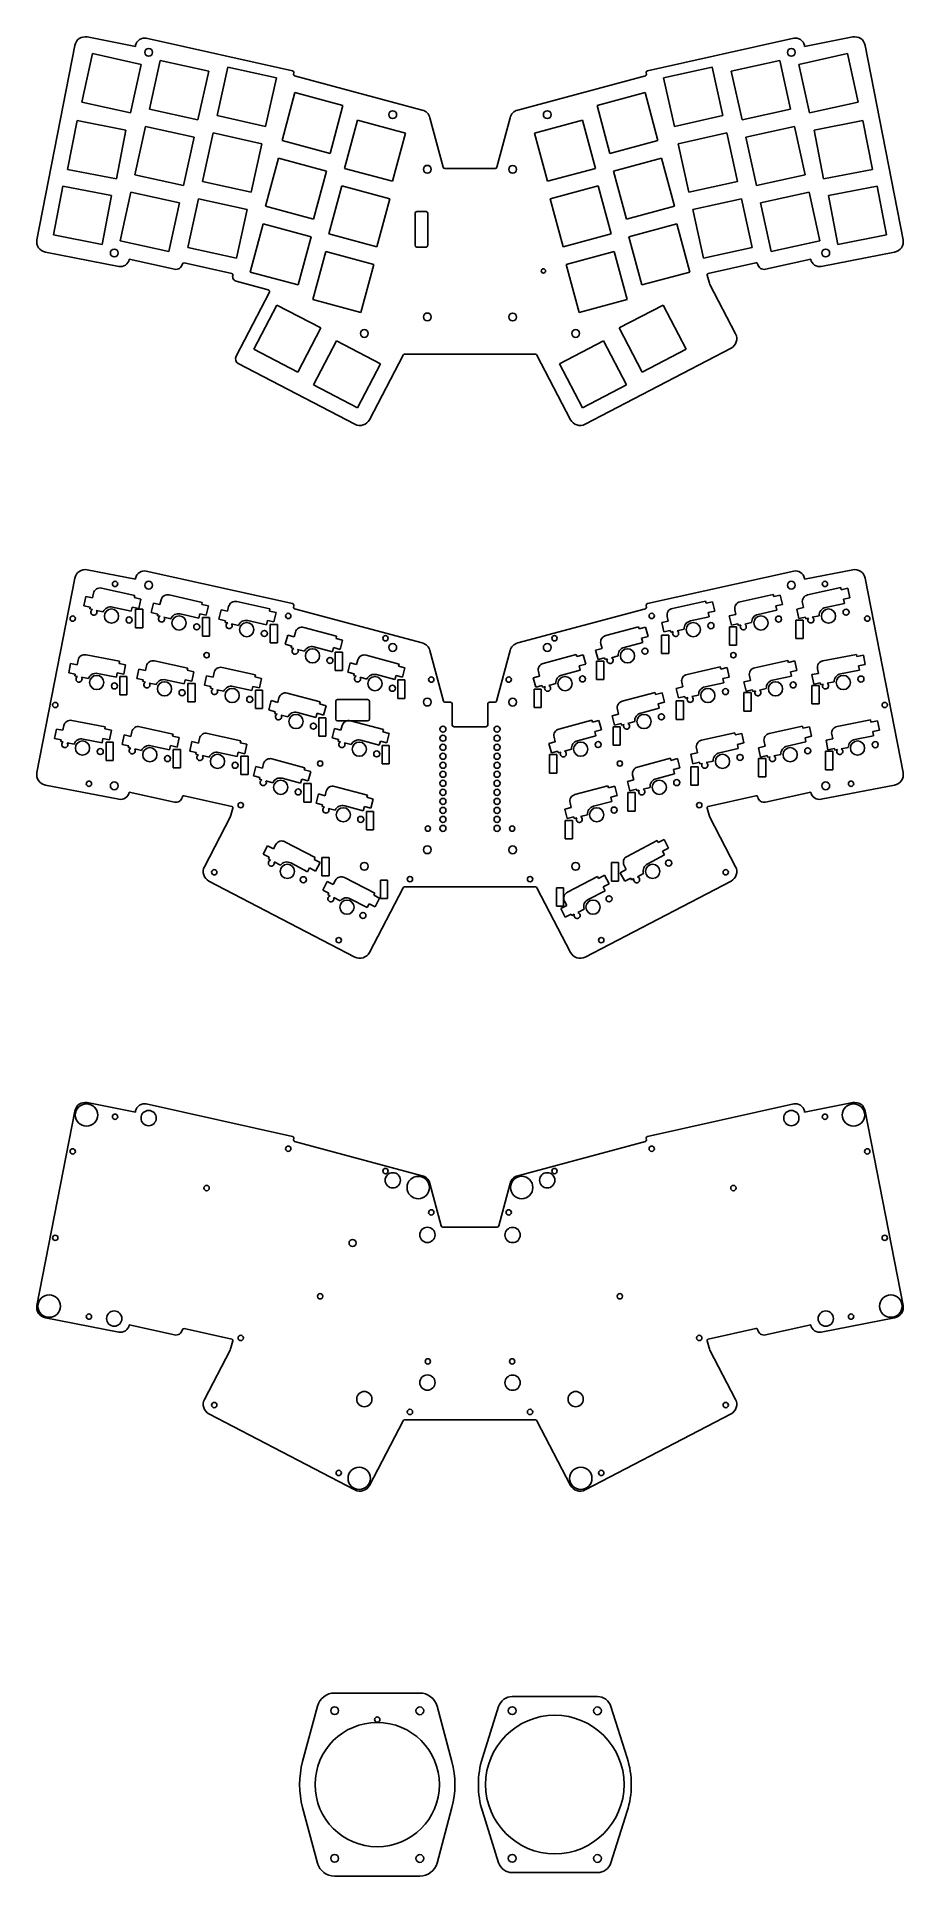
# Model space of a CAD drawing. Extents: x 28 to 272, y -552 to -34.
import ezdxf

# ---------------------------------------------------------------- set-up
doc = ezdxf.new("R2010")
doc.units = 0
doc.layers.add('BLACK', color=7, linetype='CONTINUOUS')

msp = doc.modelspace()

# ---------------------------------------------------------------- linework, layer by layer
at = {"layer": 'BLACK', "linetype": 'CONTINUOUS'}
for p, q in [((55.792031, -37.107841), (42.230974, -34.471838)), ((100.025963, -43.979229), (58.844465, -34.849511)), ((241.155535, -34.849511), (199.974037, -43.979229)), ((257.769026, -34.471838), (244.207969, -37.107841)), ((28.081801, -91.540491), (38.713665, -36.844293)), ((40.714595, -52.820484), (43.744749, -39.15234)), ((43.744749, -39.15234), (57.412893, -42.182494)), ((55.849299, -36.813226), (55.792031, -37.107841)), ((59.741031, -54.747202), (62.771185, -41.079058)), ((62.771185, -41.079058), (76.439329, -44.109212)), ((223.560671, -44.109212), (237.228815, -41.079058)), ((237.228815, -41.079058), (240.258969, -54.747202)), ((242.587107, -42.182494), (256.255251, -39.15234)), ((244.207969, -37.107841), (244.150701, -36.813226)), ((256.255251, -39.15234), (259.285405, -52.820484)), ((261.286335, -36.844293), (271.918199, -91.540491)), ((57.412893, -42.182494), (54.382739, -55.850638)), ((76.439329, -44.109212), (73.409175, -57.777356)), ((78.788045, -56.613202), (81.818199, -42.945058)), ((81.818199, -42.945058), (95.486343, -45.975212)), ((95.486343, -45.975212), (92.456189, -59.643356)), ((100.40589, -44.575599), (100.321712, -44.955292)), ((136.57828, -55.066255), (100.608703, -45.428238)), ((199.391297, -45.428238), (163.42172, -55.066255)), ((199.678288, -44.955292), (199.59411, -44.575599)), ((204.513657, -45.975212), (218.181801, -42.945058)), ((207.543811, -59.643356), (204.513657, -45.975212)), ((218.181801, -42.945058), (221.211955, -56.613202)), ((226.590825, -57.777356), (223.560671, -44.109212)), ((245.617261, -55.850638), (242.587107, -42.182494)), ((97.091204, -63.638336), (100.714671, -50.115375)), ((100.714671, -50.115375), (114.237632, -53.738842)), ((185.762368, -53.738842), (199.285329, -50.115375)), ((199.285329, -50.115375), (202.908796, -63.638336)), ((54.382739, -55.850638), (40.714595, -52.820484)), ((73.409175, -57.777356), (59.741031, -54.747202)), ((92.456189, -59.643356), (78.788045, -56.613202)), ((114.237632, -53.738842), (110.614165, -67.261803)), ((189.385835, -67.261803), (185.762368, -53.738842)), ((221.211955, -56.613202), (207.543811, -59.643356)), ((240.258969, -54.747202), (226.590825, -57.777356)), ((259.285405, -52.820484), (245.617261, -55.850638)), ((36.70078, -71.73667), (39.372106, -57.99389)), ((39.372106, -57.99389), (53.114886, -60.665216)), ((53.114886, -60.665216), (50.44356, -74.407996)), ((55.628766, -73.296437), (58.65892, -59.628293)), ((58.65892, -59.628293), (72.327064, -62.658447)), ((74.675701, -75.162786), (77.705855, -61.494642)), ((77.705855, -61.494642), (91.373999, -64.524796)), ((114.666899, -71.454138), (118.290366, -57.931177)), ((118.290366, -57.931177), (131.813327, -61.554644)), ((131.813327, -61.554644), (128.18986, -75.077605)), ((138.6996, -57.187574), (142.440122, -71.147381)), ((161.3004, -57.187574), (157.559878, -71.147381)), ((168.186673, -61.554644), (181.709634, -57.931177)), ((171.81014, -75.077605), (168.186673, -61.554644)), ((181.709634, -57.931177), (185.333101, -71.454138)), ((208.626001, -64.524796), (222.294145, -61.494642)), ((222.294145, -61.494642), (225.324299, -75.162786)), ((227.672936, -62.658447), (241.34108, -59.628293)), ((241.34108, -59.628293), (244.371234, -73.296437)), ((246.885114, -60.665216), (260.627894, -57.99389)), ((249.55644, -74.407996), (246.885114, -60.665216)), ((260.627894, -57.99389), (263.29922, -71.73667)), ((72.327064, -62.658447), (69.29691, -76.326591)), ((91.373999, -64.524796), (88.343845, -78.19294)), ((110.614165, -67.261803), (97.091204, -63.638336)), ((202.908796, -63.638336), (189.385835, -67.261803)), ((211.656155, -78.19294), (208.626001, -64.524796)), ((230.70309, -76.326591), (227.672936, -62.658447)), ((50.44356, -74.407996), (36.70078, -71.73667)), ((92.435706, -82.119397), (96.059173, -68.596436)), ((96.059173, -68.596436), (109.582134, -72.219903)), ((109.582134, -72.219903), (105.958667, -85.742864)), ((128.18986, -75.077605), (114.666899, -71.454138)), ((150, -71.517971), (142.923084, -71.517971)), ((150, -71.517971), (157.076916, -71.517971)), ((185.333101, -71.454138), (171.81014, -75.077605)), ((190.417866, -72.219903), (203.940827, -68.596436)), ((194.041333, -85.742864), (190.417866, -72.219903)), ((203.940827, -68.596436), (207.564294, -82.119397)), ((263.29922, -71.73667), (249.55644, -74.407996)), ((32.69422, -90.195932), (35.365546, -76.453152)), ((35.365546, -76.453152), (49.108326, -79.124478)), ((69.29691, -76.326591), (55.628766, -73.296437)), ((88.343845, -78.19294), (74.675701, -75.162786)), ((110.255185, -89.924401), (113.878652, -76.40144)), ((113.878652, -76.40144), (127.401613, -80.024907)), ((172.598387, -80.024907), (186.121348, -76.40144)), ((186.121348, -76.40144), (189.744815, -89.924401)), ((225.324299, -75.162786), (211.656155, -78.19294)), ((244.371234, -73.296437), (230.70309, -76.326591)), ((250.891674, -79.124478), (264.634454, -76.453152)), ((264.634454, -76.453152), (267.30578, -90.195932)), ((49.108326, -79.124478), (46.437, -92.867258)), ((51.516499, -91.845669), (54.546653, -78.177525)), ((54.546653, -78.177525), (68.214797, -81.207679)), ((68.214797, -81.207679), (65.184643, -94.875823)), ((70.563305, -93.712606), (73.593459, -80.044462)), ((73.593459, -80.044462), (87.261603, -83.074616)), ((105.958667, -85.742864), (92.435706, -82.119397)), ((127.401613, -80.024907), (123.778146, -93.547868)), ((176.221854, -93.547868), (172.598387, -80.024907)), ((207.564294, -82.119397), (194.041333, -85.742864)), ((212.738397, -83.074616), (226.406541, -80.044462)), ((226.406541, -80.044462), (229.436695, -93.712606)), ((231.785203, -81.207679), (245.453347, -78.177525)), ((234.815357, -94.875823), (231.785203, -81.207679)), ((245.453347, -78.177525), (248.483501, -91.845669)), ((253.563, -92.867258), (250.891674, -79.124478)), ((87.261603, -83.074616), (84.231449, -96.74276)), ((88.133676, -100.640811), (91.757143, -87.11785)), ((91.757143, -87.11785), (105.280104, -90.741317)), ((134.532, -93.112371), (134.532, -84.112371)), ((137.632, -83.612371), (135.032, -83.612371)), ((138.132, -84.112371), (138.132, -93.112371)), ((194.719896, -90.741317), (208.242857, -87.11785)), ((208.242857, -87.11785), (211.866324, -100.640811)), ((215.768551, -96.74276), (212.738397, -83.074616)), ((46.437, -92.867258), (32.69422, -90.195932)), ((65.184643, -94.875823), (51.516499, -91.845669)), ((105.280104, -90.741317), (101.656637, -104.264278)), ((123.778146, -93.547868), (110.255185, -89.924401)), ((189.744815, -89.924401), (176.221854, -93.547868)), ((198.343363, -104.264278), (194.719896, -90.741317)), ((248.483501, -91.845669), (234.815357, -94.875823)), ((267.30578, -90.195932), (253.563, -92.867258)), ((30.454256, -95.0578), (51.124456, -99.07568)), ((54.055546, -97.098634), (54.070737, -97.020486)), ((54.070737, -97.020486), (66.844956, -99.852462)), ((68.991879, -98.484719), (69.013743, -98.386096)), ((69.490838, -98.082153), (82.930024, -101.061549)), ((84.231449, -96.74276), (70.563305, -93.712606)), ((105.753521, -108.380486), (109.376988, -94.857525)), ((109.376988, -94.857525), (122.899949, -98.480992)), ((135.032, -93.612371), (137.632, -93.612371)), ((177.100051, -98.480992), (190.623012, -94.857525)), ((190.623012, -94.857525), (194.246479, -108.380486)), ((229.436695, -93.712606), (215.768551, -96.74276)), ((217.069976, -101.061549), (230.509162, -98.082153)), ((230.986257, -98.386096), (231.008121, -98.484719)), ((233.155044, -99.852462), (245.929263, -97.020486)), ((245.929263, -97.020486), (245.944454, -97.098634)), ((248.875544, -99.07568), (269.545744, -95.0578)), ((83.217607, -101.601164), (83.229817, -101.555596)), ((93.201235, -105.622127), (84.136846, -103.193332)), ((101.656637, -104.264278), (88.133676, -100.640811)), ((122.899949, -98.480992), (119.276482, -112.003953)), ((180.723518, -112.003953), (177.100051, -98.480992)), ((211.866324, -100.640811), (198.343363, -104.264278)), ((216.770183, -101.555596), (217.29264, -103.505432)), ((93.515332, -106.335964), (84.128254, -124.368373)), ((119.276482, -112.003953), (105.753521, -108.380486)), ((194.246479, -108.380486), (180.723518, -112.003953)), ((224.77895, -118.040502), (217.529386, -104.114221)), ((89.128537, -122.342801), (95.593017, -109.924649)), ((95.593017, -109.924649), (108.011169, -116.389129)), ((191.988831, -116.389129), (204.406983, -109.924649)), ((204.406983, -109.924649), (210.871463, -122.342801)), ((108.011169, -116.389129), (101.546689, -128.807281)), ((198.453311, -128.807281), (191.988831, -116.389129)), ((101.546689, -128.807281), (89.128537, -122.342801)), ((105.90549, -132.415588), (112.36997, -119.997436)), ((112.36997, -119.997436), (124.788122, -126.461916)), ((121.660597, -142.215399), (131.136116, -124.013097)), ((150, -123.743971), (131.579621, -123.743971)), ((150, -123.743971), (168.420379, -123.743971)), ((178.339403, -142.215399), (168.863884, -124.013097)), ((175.211878, -126.461916), (187.63003, -119.997436)), ((182.385682, -143.491185), (223.503164, -122.086781)), ((187.63003, -119.997436), (194.09451, -132.415588)), ((210.871463, -122.342801), (198.453311, -128.807281)), ((117.614318, -143.491185), (84.766147, -126.391512)), ((124.788122, -126.461916), (118.323642, -138.880068)), ((181.676358, -138.880068), (175.211878, -126.461916)), ((118.323642, -138.880068), (105.90549, -132.415588)), ((194.09451, -132.415588), (181.676358, -138.880068)), ((55.792043, -187.108007), (42.230986, -184.472004)), ((100.025975, -193.979395), (58.844477, -184.849677)), ((241.155547, -184.849677), (199.974049, -193.979395)), ((257.769038, -184.472004), (244.207981, -187.108007)), ((28.081813, -241.540657), (38.713677, -186.844459)), ((43.974496, -191.03997), (43.683125, -192.354259)), ((55.604703, -191.702809), (46.255887, -189.630227)), ((55.849311, -186.813392), (55.792043, -187.108007)), ((74.631139, -193.629527), (65.282323, -191.556945)), ((235.387245, -191.40851), (226.038429, -193.481093)), ((235.517219, -191.994785), (235.387245, -191.40851)), ((237.360281, -191.586188), (235.517219, -191.994785)), ((237.94852, -194.239565), (237.360281, -191.586188)), ((244.207981, -187.108007), (244.150713, -186.813392)), ((254.413681, -189.481792), (245.064865, -191.554375)), ((254.543655, -190.068067), (254.413681, -189.481792)), ((256.386717, -189.65947), (254.543655, -190.068067)), ((256.974956, -192.312847), (256.386717, -189.65947)), ((261.286347, -186.844459), (271.918211, -241.540657)), ((41.840063, -191.945662), (41.251823, -194.59904)), ((41.251823, -194.59904), (43.094885, -195.007637)), ((41.840063, -191.945662), (43.683125, -192.354259)), ((43.094885, -195.007637), (42.990345, -195.479187)), ((42.990345, -195.479187), (43.701468, -195.636839)), ((44.792663, -195.878342), (46.743226, -196.31118)), ((54.622692, -196.132372), (49.356562, -194.964899)), ((54.622692, -196.132372), (54.886489, -194.942461)), ((56.729551, -195.351058), (54.886489, -194.942461)), ((55.474729, -192.289084), (55.604703, -191.702809)), ((57.317791, -192.697681), (55.474729, -192.289084)), ((57.877612, -195.592937), (55.845612, -195.592937)), ((55.845612, -195.592937), (55.845612, -200.774537)), ((56.729551, -195.351058), (57.317791, -192.697681)), ((57.877612, -200.774537), (57.877612, -195.592937)), ((60.866499, -193.87238), (60.278259, -196.525758)), ((60.278259, -196.525758), (62.121321, -196.934355)), ((60.866499, -193.87238), (62.709561, -194.280977)), ((63.000932, -192.966688), (62.709561, -194.280977)), ((74.501165, -194.215802), (74.631139, -193.629527)), ((76.344227, -194.624399), (74.501165, -194.215802)), ((75.755987, -197.277776), (76.344227, -194.624399)), ((79.913513, -195.73838), (79.325273, -198.391758)), ((79.913513, -195.73838), (81.756575, -196.146977)), ((82.047946, -194.832688), (81.756575, -196.146977)), ((93.678153, -195.495527), (84.329337, -193.422945)), ((93.548179, -196.081802), (93.678153, -195.495527)), ((95.391241, -196.490399), (93.548179, -196.081802)), ((94.803001, -199.143776), (95.391241, -196.490399)), ((100.405902, -194.575765), (100.321724, -194.955458)), ((136.578292, -205.066421), (100.608715, -195.428404)), ((199.391309, -195.428404), (163.421732, -205.066421)), ((199.6783, -194.955458), (199.594122, -194.575765)), ((216.340231, -193.27451), (206.991415, -195.347093)), ((216.470205, -193.860785), (216.340231, -193.27451)), ((218.313267, -193.452188), (216.470205, -193.860785)), ((218.901506, -196.105565), (217.058444, -196.514162)), ((217.322241, -197.704073), (217.058444, -196.514162)), ((218.901506, -196.105565), (218.313267, -193.452188)), ((224.56657, -195.722912), (224.857941, -197.037201)), ((236.369255, -195.838073), (231.103125, -197.005546)), ((237.94852, -194.239565), (236.105458, -194.648162)), ((236.369255, -195.838073), (236.105458, -194.648162)), ((242.041314, -195.51908), (243.884377, -195.110483)), ((242.041314, -195.51908), (242.629554, -198.172458)), ((243.593006, -193.796194), (243.884377, -195.110483)), ((255.395691, -193.911355), (250.129561, -195.078828)), ((256.974956, -192.312847), (255.131894, -192.721444)), ((255.395691, -193.911355), (255.131894, -192.721444)), ((55.845612, -200.774537), (57.877612, -200.774537)), ((62.121321, -196.934355), (62.016781, -197.405905)), ((62.016781, -197.405905), (62.727904, -197.563557)), ((63.819099, -197.80506), (65.769662, -198.237898)), ((73.649128, -198.05909), (68.382998, -196.891617)), ((73.649128, -198.05909), (73.912925, -196.869179)), ((75.755987, -197.277776), (73.912925, -196.869179)), ((76.683282, -197.936129), (74.651282, -197.936129)), ((74.651282, -197.936129), (74.651282, -203.117729)), ((76.683282, -203.117729), (76.683282, -197.936129)), ((79.325273, -198.391758), (81.168335, -198.800355)), ((81.168335, -198.800355), (81.063795, -199.271905)), ((81.063795, -199.271905), (81.774918, -199.429557)), ((82.866113, -199.67106), (84.816676, -200.103898)), ((92.696142, -199.92509), (87.430012, -198.757617)), ((92.696142, -199.92509), (92.959939, -198.735179)), ((94.803001, -199.143776), (92.959939, -198.735179)), ((95.756484, -199.823764), (93.724484, -199.823764)), ((93.724484, -199.823764), (93.724484, -205.005364)), ((95.756484, -205.005364), (95.756484, -199.823764)), ((112.452093, -203.18074), (103.202581, -200.702341)), ((197.459875, -200.524843), (188.210363, -203.003242)), ((197.615299, -201.10489), (197.459875, -200.524843)), ((199.438784, -200.616289), (197.615299, -201.10489)), ((200.142202, -203.241482), (199.438784, -200.616289)), ((203.967864, -199.311798), (205.810927, -198.903201)), ((203.967864, -199.311798), (204.556104, -201.965176)), ((204.556104, -201.965176), (206.399166, -201.556579)), ((205.519556, -197.588912), (205.810927, -198.903201)), ((206.399166, -201.556579), (206.503705, -202.028129)), ((206.503705, -202.028129), (207.21483, -201.870476)), ((208.305852, -201.628194), (210.256587, -201.196135)), ((217.322241, -197.704073), (212.056111, -198.871546)), ((223.014878, -197.445798), (224.857941, -197.037201)), ((223.014878, -197.445798), (223.603118, -200.099176)), ((225.058293, -200.479599), (223.026293, -200.479599)), ((223.026293, -200.479599), (223.026293, -205.661199)), ((223.603118, -200.099176), (225.44618, -199.690579)), ((225.058293, -205.661199), (225.058293, -200.479599)), ((225.44618, -199.690579), (225.550719, -200.162129)), ((225.550719, -200.162129), (226.261844, -200.004476)), ((227.352866, -199.762194), (229.303601, -199.330135)), ((243.813163, -198.614007), (241.781163, -198.614007)), ((241.781163, -198.614007), (241.781163, -203.795607)), ((242.629554, -198.172458), (244.472616, -197.763861)), ((243.813163, -203.795607), (243.813163, -198.614007)), ((244.472616, -197.763861), (244.577155, -198.235411)), ((244.577155, -198.235411), (245.28828, -198.077758)), ((246.379302, -197.835476), (248.330037, -197.403417)), ((74.651282, -203.117729), (76.683282, -203.117729)), ((93.724484, -205.005364), (95.756484, -205.005364)), ((98.689961, -202.822957), (97.986542, -205.448152)), ((97.986542, -205.448152), (99.810028, -205.936752)), ((98.689961, -202.822957), (100.513446, -203.311559)), ((99.810028, -205.936752), (99.685019, -206.403293)), ((99.685019, -206.403293), (100.388588, -206.591814)), ((100.861868, -202.011229), (100.513446, -203.311559)), ((101.46821, -206.880685), (103.398035, -207.398193)), ((111.277803, -207.563252), (106.067609, -206.167185)), ((111.277803, -207.563252), (111.593252, -206.385981)), ((113.416737, -206.874582), (111.593252, -206.385981)), ((112.29667, -203.760788), (112.452093, -203.18074)), ((114.120155, -204.249389), (112.29667, -203.760788)), ((113.416737, -206.874582), (114.120155, -204.249389)), ((185.362628, -207.09606), (187.186113, -206.607458)), ((185.362628, -207.09606), (186.066046, -209.721253)), ((186.837691, -205.307129), (187.186113, -206.607458)), ((198.634166, -204.907355), (193.423973, -206.303422)), ((200.142202, -203.241482), (198.318717, -203.730083)), ((198.634166, -204.907355), (198.318717, -203.730083)), ((205.985091, -202.859463), (203.953091, -202.859463)), ((203.953091, -202.859463), (203.953091, -208.041063)), ((205.985091, -208.041063), (205.985091, -202.859463)), ((223.026293, -205.661199), (225.058293, -205.661199)), ((241.781163, -203.795607), (243.813163, -203.795607)), ((37.541188, -210.836115), (37.022607, -213.503981)), ((37.541188, -210.836115), (39.394315, -211.196326)), ((39.651182, -209.874859), (39.394315, -211.196326)), ((51.294754, -210.233028), (41.894888, -208.405879)), ((51.180171, -210.822504), (51.294754, -210.233028)), ((53.033298, -211.182716), (51.180171, -210.822504)), ((52.514717, -213.850582), (53.033298, -211.182716)), ((58.888667, -211.515923), (58.597296, -212.830212)), ((70.518874, -212.178762), (61.170058, -210.10618)), ((70.3889, -212.765037), (70.518874, -212.178762)), ((89.565809, -214.045111), (80.216993, -211.972529)), ((114.097744, -207.656177), (112.065744, -207.656177)), ((112.065744, -207.656177), (112.065744, -212.837777)), ((114.097744, -212.837777), (114.097744, -207.656177)), ((116.265656, -210.638759), (115.562237, -213.263954)), ((116.265656, -210.638759), (118.089141, -211.127361)), ((118.437563, -209.827031), (118.089141, -211.127361)), ((130.027788, -210.996542), (120.778276, -208.518143)), ((129.872365, -211.57659), (130.027788, -210.996542)), ((131.69585, -212.065191), (129.872365, -211.57659)), ((130.992432, -214.690384), (131.69585, -212.065191)), ((142.524301, -221.461665), (138.699612, -207.18774)), ((161.300412, -207.18774), (157.475723, -221.461665)), ((179.88418, -208.340645), (170.634668, -210.819044)), ((180.039604, -208.920692), (179.88418, -208.340645)), ((181.863089, -208.432091), (180.039604, -208.920692)), ((182.566507, -211.057284), (180.743022, -211.545885)), ((181.058471, -212.723157), (180.743022, -211.545885)), ((182.566507, -211.057284), (181.863089, -208.432091)), ((187.643831, -210.199647), (185.611831, -210.199647)), ((185.611831, -210.199647), (185.611831, -215.381247)), ((186.066046, -209.721253), (187.889532, -209.232653)), ((187.643831, -215.381247), (187.643831, -210.199647)), ((187.889532, -209.232653), (188.014541, -209.699193)), ((188.014541, -209.699193), (188.718111, -209.510672)), ((189.797526, -209.22103), (191.727559, -208.704293)), ((203.953091, -208.041063), (205.985091, -208.041063)), ((220.452575, -211.824094), (211.103759, -213.896677)), ((220.582549, -212.410369), (220.452575, -211.824094)), ((222.425611, -212.001772), (220.582549, -212.410369)), ((223.01385, -214.655149), (222.425611, -212.001772)), ((239.49951, -209.957745), (230.150694, -212.030328)), ((239.629484, -210.54402), (239.49951, -209.957745)), ((241.472546, -210.135423), (239.629484, -210.54402)), ((242.060785, -212.7888), (241.472546, -210.135423)), ((247.848431, -212.304693), (248.105298, -213.62616)), ((258.778336, -208.275023), (249.37847, -210.102171)), ((258.892918, -208.864499), (258.778336, -208.275023)), ((260.746045, -208.504287), (258.892918, -208.864499)), ((261.264625, -211.172154), (259.411499, -211.532365)), ((259.644057, -212.728773), (259.411499, -211.532365)), ((261.264625, -211.172154), (260.746045, -208.504287)), ((37.022607, -213.503981), (38.875734, -213.864192)), ((38.875734, -213.864192), (38.783573, -214.338317)), ((38.783573, -214.338317), (39.49858, -214.4773)), ((40.595722, -214.690157), (42.556947, -215.071787)), ((50.429033, -214.686779), (45.134146, -213.657557)), ((50.429033, -214.686779), (50.661591, -213.490371)), ((52.514717, -213.850582), (50.661591, -213.490371)), ((53.419865, -214.469376), (51.387865, -214.469376)), ((51.387865, -214.469376), (51.387865, -219.650976)), ((53.419865, -219.650976), (53.419865, -214.469376)), ((56.754234, -212.421615), (56.165994, -215.074993)), ((56.165994, -215.074993), (58.009056, -215.48359)), ((56.754234, -212.421615), (58.597296, -212.830212)), ((58.009056, -215.48359), (57.904516, -215.95514)), ((57.904516, -215.95514), (58.615639, -216.112792)), ((59.706834, -216.354295), (61.657397, -216.787133)), ((69.536863, -216.608325), (64.270733, -215.440852)), ((69.536863, -216.608325), (69.80066, -215.418414)), ((71.643722, -215.827011), (69.80066, -215.418414)), ((72.231962, -213.173634), (70.3889, -212.765037)), ((72.57682, -216.498081), (70.54482, -216.498081)), ((70.54482, -216.498081), (70.54482, -221.679681)), ((71.643722, -215.827011), (72.231962, -213.173634)), ((72.57682, -221.679681), (72.57682, -216.498081)), ((75.801169, -214.287964), (75.212929, -216.941342)), ((75.212929, -216.941342), (77.055991, -217.349939)), ((75.801169, -214.287964), (77.644231, -214.696561)), ((77.055991, -217.349939), (76.951451, -217.821489)), ((77.935602, -213.382272), (77.644231, -214.696561)), ((88.583798, -218.474674), (83.317668, -217.307201)), ((88.583798, -218.474674), (88.847595, -217.284763)), ((90.690657, -217.69336), (88.847595, -217.284763)), ((89.435835, -214.631386), (89.565809, -214.045111)), ((91.278897, -215.039983), (89.435835, -214.631386)), ((90.690657, -217.69336), (91.278897, -215.039983)), ((112.065744, -212.837777), (114.097744, -212.837777)), ((115.562237, -213.263954), (117.385723, -213.752554)), ((117.385723, -213.752554), (117.260714, -214.219095)), ((117.260714, -214.219095), (117.964283, -214.407616)), ((119.043905, -214.696487), (120.97373, -215.213995)), ((128.853498, -215.379054), (123.643304, -213.982987)), ((128.853498, -215.379054), (129.168947, -214.201783)), ((130.992432, -214.690384), (129.168947, -214.201783)), ((131.677034, -215.482027), (129.645034, -215.482027)), ((129.645034, -215.482027), (129.645034, -220.663627)), ((131.677034, -220.663627), (131.677034, -215.482027)), ((167.786933, -214.911862), (169.610418, -214.42326)), ((167.786933, -214.911862), (168.490351, -217.537055)), ((168.490351, -217.537055), (170.313837, -217.048455)), ((169.261996, -213.122931), (169.610418, -214.42326)), ((170.313837, -217.048455), (170.438846, -217.514995)), ((170.438846, -217.514995), (171.142416, -217.326474)), ((172.221831, -217.036832), (174.151864, -216.520095)), ((181.058471, -212.723157), (175.848278, -214.119224)), ((185.611831, -215.381247), (187.643831, -215.381247)), ((208.080208, -217.861382), (209.923271, -217.452785)), ((209.6319, -216.138496), (209.923271, -217.452785)), ((221.434585, -216.253657), (216.168455, -217.42113)), ((223.01385, -214.655149), (221.170788, -215.063746)), ((221.434585, -216.253657), (221.170788, -215.063746)), ((227.127143, -215.995033), (228.970206, -215.586436)), ((227.127143, -215.995033), (227.715383, -218.648411)), ((228.678835, -214.272147), (228.970206, -215.586436)), ((240.48152, -214.387308), (235.21539, -215.554781)), ((242.060785, -212.7888), (240.217723, -213.197397)), ((240.48152, -214.387308), (240.217723, -213.197397)), ((246.252171, -213.986371), (248.105298, -213.62616)), ((246.252171, -213.986371), (246.770752, -216.654237)), ((248.32171, -217.012846), (246.28971, -217.012846)), ((246.28971, -217.012846), (246.28971, -222.194446)), ((246.770752, -216.654237), (248.623879, -216.294026)), ((248.32171, -222.194446), (248.32171, -217.012846)), ((248.623879, -216.294026), (248.716039, -216.768151)), ((248.716039, -216.768151), (249.431046, -216.629168)), ((250.528036, -216.415528), (252.489413, -216.034681)), ((259.644057, -212.728773), (254.349171, -213.757995)), ((51.387865, -219.650976), (53.419865, -219.650976)), ((70.54482, -221.679681), (72.57682, -221.679681)), ((76.951451, -217.821489), (77.662574, -217.979141)), ((78.753769, -218.220644), (80.704332, -218.653482)), ((91.624584, -218.360438), (89.592584, -218.360438)), ((89.592584, -218.360438), (89.592584, -223.542038)), ((91.624584, -223.542038), (91.624584, -218.360438)), ((94.034463, -221.304018), (93.331044, -223.929213)), ((94.034463, -221.304018), (95.857948, -221.79262)), ((96.20637, -220.49229), (95.857948, -221.79262)), ((107.796595, -221.661801), (98.547083, -219.183402)), ((107.641172, -222.241849), (107.796595, -221.661801)), ((109.464657, -222.73045), (107.641172, -222.241849)), ((112.183013, -226.495936), (112.183013, -221.495936)), ((112.683013, -220.995936), (121.183013, -220.995938)), ((121.683013, -221.495938), (121.683013, -226.495938)), ((129.645034, -220.663627), (131.677034, -220.663627)), ((142.910672, -221.758137), (144.523612, -221.758137)), ((145.023612, -222.258137), (145.023612, -228.179937)), ((154.976412, -228.179937), (154.976412, -222.258137)), ((155.476412, -221.758137), (157.089352, -221.758137)), ((170.064541, -218.025497), (168.032541, -218.025497)), ((168.032541, -218.025497), (168.032541, -223.207097)), ((170.064541, -223.207097), (170.064541, -218.025497)), ((202.115373, -219.005904), (192.865861, -221.484303)), ((202.270797, -219.585951), (202.115373, -219.005904)), ((204.094282, -219.09735), (202.270797, -219.585951)), ((204.7977, -221.722543), (202.974215, -222.211144)), ((203.289664, -223.388416), (202.974215, -222.211144)), ((204.7977, -221.722543), (204.094282, -219.09735)), ((208.080208, -217.861382), (208.668448, -220.51476)), ((210.116991, -221.396137), (208.084991, -221.396137)), ((208.084991, -221.396137), (208.084991, -226.577737)), ((208.668448, -220.51476), (210.51151, -220.106163)), ((210.116991, -226.577737), (210.116991, -221.396137)), ((210.51151, -220.106163), (210.616049, -220.577713)), ((210.616049, -220.577713), (211.327174, -220.42006)), ((212.418196, -220.177778), (214.368931, -219.745719)), ((229.164755, -219.041551), (227.132755, -219.041551)), ((227.132755, -219.041551), (227.132755, -224.223151)), ((227.715383, -218.648411), (229.558445, -218.239814)), ((229.164755, -224.223151), (229.164755, -219.041551)), ((229.558445, -218.239814), (229.662984, -218.711364)), ((229.662984, -218.711364), (230.374109, -218.553711)), ((231.465131, -218.311429), (233.415866, -217.87937)), ((246.28971, -222.194446), (248.32171, -222.194446)), ((47.288194, -228.69229), (37.888328, -226.865141)), ((89.592584, -223.542038), (91.624584, -223.542038)), ((93.331044, -223.929213), (95.15453, -224.417813)), ((95.15453, -224.417813), (95.029521, -224.884354)), ((95.029521, -224.884354), (95.73309, -225.072875)), ((96.812712, -225.361746), (98.742537, -225.879254)), ((106.622305, -226.044313), (101.412111, -224.648246)), ((106.622305, -226.044313), (106.937754, -224.867042)), ((108.761239, -225.355643), (106.937754, -224.867042)), ((109.446445, -226.133109), (107.414445, -226.133109)), ((107.414445, -226.133109), (107.414445, -231.314709)), ((108.761239, -225.355643), (109.464657, -222.73045)), ((109.446445, -231.314709), (109.446445, -226.133109)), ((121.183013, -226.995938), (112.683013, -226.995936)), ((125.616074, -229.466805), (116.366562, -226.988406)), ((168.032541, -223.207097), (170.064541, -223.207097)), ((184.295894, -226.810908), (175.046382, -229.289307)), ((184.451318, -227.390955), (184.295894, -226.810908)), ((186.274803, -226.902354), (184.451318, -227.390955)), ((186.978221, -229.527547), (186.274803, -226.902354)), ((190.018126, -225.577121), (191.841611, -225.088519)), ((190.018126, -225.577121), (190.721544, -228.202314)), ((190.721544, -228.202314), (192.54503, -227.713714)), ((191.493189, -223.78819), (191.841611, -225.088519)), ((192.54503, -227.713714), (192.670039, -228.180254)), ((194.453024, -227.702091), (196.383057, -227.185354)), ((203.289664, -223.388416), (198.079471, -224.784483)), ((208.084991, -226.577737), (210.116991, -226.577737)), ((227.132755, -224.223151), (229.164755, -224.223151)), ((262.784896, -226.734285), (253.38503, -228.561433)), ((262.899478, -227.323761), (262.784896, -226.734285)), ((264.752605, -226.963549), (262.899478, -227.323761)), ((265.271185, -229.631416), (264.752605, -226.963549)), ((33.534628, -229.295377), (33.016047, -231.963243)), ((33.016047, -231.963243), (34.869174, -232.323454)), ((33.534628, -229.295377), (35.387755, -229.655588)), ((34.869174, -232.323454), (34.777013, -232.797579)), ((34.777013, -232.797579), (35.49202, -232.936562)), ((35.644622, -228.334121), (35.387755, -229.655588)), ((46.422473, -233.146041), (41.127586, -232.116819)), ((46.422473, -233.146041), (46.655031, -231.949633)), ((48.508157, -232.309844), (46.655031, -231.949633)), ((47.173611, -229.281766), (47.288194, -228.69229)), ((49.026738, -229.641978), (47.173611, -229.281766)), ((49.578577, -233.011376), (47.546577, -233.011376)), ((47.546577, -233.011376), (47.546577, -238.192976)), ((48.508157, -232.309844), (49.026738, -229.641978)), ((49.578577, -238.192976), (49.578577, -233.011376)), ((52.641967, -230.970847), (52.053727, -233.624225)), ((52.641967, -230.970847), (54.485029, -231.379444)), ((54.7764, -230.065155), (54.485029, -231.379444)), ((66.406607, -230.727994), (57.057791, -228.655412)), ((66.276633, -231.314269), (66.406607, -230.727994)), ((68.119695, -231.722866), (66.276633, -231.314269)), ((67.531455, -234.376243), (68.119695, -231.722866)), ((71.688773, -232.837784), (71.100533, -235.491162)), ((71.688773, -232.837784), (73.531835, -233.246381)), ((73.823206, -231.932092), (73.531835, -233.246381)), ((85.453413, -232.594931), (76.104597, -230.522349)), ((85.323439, -233.181206), (85.453413, -232.594931)), ((107.414445, -231.314709), (109.446445, -231.314709)), ((111.853942, -229.109022), (111.150523, -231.734217)), ((111.150523, -231.734217), (112.974009, -232.222817)), ((111.853942, -229.109022), (113.677427, -229.597624)), ((112.974009, -232.222817), (112.849, -232.689358)), ((112.849, -232.689358), (113.552569, -232.877879)), ((114.025849, -228.297294), (113.677427, -229.597624)), ((124.441784, -233.849317), (119.23159, -232.45325)), ((124.441784, -233.849317), (124.757233, -232.672046)), ((126.580718, -233.160647), (124.757233, -232.672046)), ((125.460651, -230.046853), (125.616074, -229.466805)), ((127.284136, -230.535454), (125.460651, -230.046853)), ((126.580718, -233.160647), (127.284136, -230.535454)), ((145.523612, -228.679937), (150.000012, -228.679937)), ((150.000012, -228.679937), (154.476412, -228.679937)), ((172.198647, -233.382125), (174.022132, -232.893523)), ((173.67371, -231.593194), (174.022132, -232.893523)), ((185.470185, -231.19342), (180.259992, -232.589487)), ((186.978221, -229.527547), (185.154736, -230.016148)), ((185.470185, -231.19342), (185.154736, -230.016148)), ((192.29513, -228.676579), (190.26313, -228.676579)), ((190.26313, -228.676579), (190.26313, -233.858179)), ((192.29513, -233.858179), (192.29513, -228.676579)), ((192.670039, -228.180254), (193.373609, -227.991733)), ((224.564971, -230.373914), (215.216155, -232.446497)), ((224.694945, -230.960189), (224.564971, -230.373914)), ((226.538007, -230.551592), (224.694945, -230.960189)), ((227.126246, -233.204969), (226.538007, -230.551592)), ((232.791102, -232.821379), (233.082473, -234.135668)), ((243.611777, -228.506977), (234.262961, -230.57956)), ((244.593787, -232.93654), (239.327657, -234.104013)), ((243.741751, -229.093252), (243.611777, -228.506977)), ((245.584813, -228.684655), (243.741751, -229.093252)), ((246.173052, -231.338032), (244.32999, -231.746629)), ((244.593787, -232.93654), (244.32999, -231.746629)), ((246.173052, -231.338032), (245.584813, -228.684655)), ((250.258731, -232.445633), (252.111858, -232.085422)), ((250.258731, -232.445633), (250.777312, -235.113499)), ((251.854991, -230.763955), (252.111858, -232.085422)), ((263.650617, -231.188035), (258.355731, -232.217257)), ((265.271185, -229.631416), (263.418059, -229.991627)), ((263.650617, -231.188035), (263.418059, -229.991627)), ((36.589162, -233.149419), (38.550387, -233.531049)), ((47.546577, -238.192976), (49.578577, -238.192976)), ((52.053727, -233.624225), (53.896789, -234.032822)), ((53.896789, -234.032822), (53.792249, -234.504372)), ((53.792249, -234.504372), (54.503372, -234.662024)), ((55.594567, -234.903527), (57.54513, -235.336365)), ((65.424596, -235.157557), (60.158466, -233.990084)), ((65.424596, -235.157557), (65.688393, -233.967646)), ((67.531455, -234.376243), (65.688393, -233.967646)), ((68.453837, -235.034366), (66.421837, -235.034366)), ((66.421837, -235.034366), (66.421837, -240.215966)), ((68.453837, -240.215966), (68.453837, -235.034366)), ((71.100533, -235.491162), (72.943595, -235.899759)), ((72.943595, -235.899759), (72.839055, -236.371309)), ((72.839055, -236.371309), (73.550178, -236.528961)), ((74.641373, -236.770464), (76.591936, -237.203302)), ((84.471402, -237.024494), (79.205272, -235.857021)), ((84.471402, -237.024494), (84.735199, -235.834583)), ((86.578261, -236.24318), (84.735199, -235.834583)), ((87.166501, -233.589803), (85.323439, -233.181206)), ((87.501643, -236.897686), (85.469643, -236.897686)), ((85.469643, -236.897686), (85.469643, -242.079286)), ((86.578261, -236.24318), (87.166501, -233.589803)), ((87.501643, -242.079286), (87.501643, -236.897686)), ((103.494565, -240.183215), (94.245053, -237.704816)), ((114.632191, -233.16675), (116.562016, -233.684258)), ((127.279494, -233.94788), (125.247494, -233.94788)), ((125.247494, -233.94788), (125.247494, -239.12948)), ((127.279494, -239.12948), (127.279494, -233.94788)), ((172.198647, -233.382125), (172.902065, -236.007318)), ((174.462081, -236.49135), (172.430081, -236.49135)), ((172.430081, -236.49135), (172.430081, -241.67295)), ((172.902065, -236.007318), (174.725551, -235.518718)), ((174.462081, -241.67295), (174.462081, -236.49135)), ((174.725551, -235.518718), (174.85056, -235.985258)), ((174.85056, -235.985258), (175.55413, -235.796737)), ((176.633545, -235.507095), (178.563578, -234.990358)), ((190.26313, -233.858179), (192.29513, -233.858179)), ((206.417403, -237.527318), (197.167891, -240.005717)), ((206.572827, -238.107365), (206.417403, -237.527318)), ((208.396312, -237.618764), (206.572827, -238.107365)), ((209.09973, -240.243957), (208.396312, -237.618764)), ((212.192604, -236.411202), (214.035667, -236.002605)), ((212.192604, -236.411202), (212.780844, -239.06458)), ((213.744296, -234.688316), (214.035667, -236.002605)), ((225.546981, -234.803477), (220.280851, -235.97095)), ((227.126246, -233.204969), (225.283184, -233.613566)), ((225.546981, -234.803477), (225.283184, -233.613566)), ((231.23941, -234.544265), (233.082473, -234.135668)), ((231.23941, -234.544265), (231.82765, -237.197643)), ((233.287738, -237.577836), (231.255738, -237.577836)), ((231.255738, -237.577836), (231.255738, -242.759436)), ((231.82765, -237.197643), (233.670712, -236.789046)), ((233.287738, -242.759436), (233.287738, -237.577836)), ((233.670712, -236.789046), (233.775251, -237.260596)), ((233.775251, -237.260596), (234.486376, -237.102943)), ((235.577398, -236.860661), (237.528133, -236.428602)), ((252.162998, -235.554846), (250.130998, -235.554846)), ((250.130998, -235.554846), (250.130998, -240.736446)), ((250.777312, -235.113499), (252.630439, -234.753288)), ((252.162998, -240.736446), (252.162998, -235.554846)), ((252.630439, -234.753288), (252.722599, -235.227413)), ((252.722599, -235.227413), (253.437606, -235.08843)), ((254.534596, -234.87479), (256.495973, -234.493943)), ((66.421837, -240.215966), (68.453837, -240.215966)), ((85.469643, -242.079286), (87.501643, -242.079286)), ((89.732433, -239.825432), (89.029014, -242.450627)), ((89.029014, -242.450627), (90.8525, -242.939227)), ((89.732433, -239.825432), (91.555918, -240.314034)), ((90.8525, -242.939227), (90.727491, -243.405768)), ((91.90434, -239.013704), (91.555918, -240.314034)), ((102.320275, -244.565727), (97.110081, -243.16966)), ((103.339142, -240.763263), (103.494565, -240.183215)), ((105.162627, -241.251864), (103.339142, -240.763263)), ((104.459209, -243.877057), (105.162627, -241.251864)), ((125.247494, -239.12948), (127.279494, -239.12948)), ((172.430081, -241.67295), (174.462081, -241.67295)), ((195.795219, -242.309604), (196.143641, -243.609933)), ((207.591694, -241.90983), (202.381501, -243.305897)), ((209.09973, -240.243957), (207.276245, -240.732558)), ((207.591694, -241.90983), (207.276245, -240.732558)), ((214.239932, -239.933385), (212.207932, -239.933385)), ((212.207932, -239.933385), (212.207932, -245.114985)), ((212.780844, -239.06458), (214.623906, -238.655983)), ((214.239932, -245.114985), (214.239932, -239.933385)), ((214.623906, -238.655983), (214.728445, -239.127533)), ((214.728445, -239.127533), (215.43957, -238.96988)), ((216.530592, -238.727598), (218.481327, -238.295539)), ((231.255738, -242.759436), (233.287738, -242.759436)), ((250.130998, -240.736446), (252.162998, -240.736446)), ((30.454268, -245.057966), (51.124468, -249.075846)), ((54.055558, -247.0988), (54.070749, -247.020652)), ((54.070749, -247.020652), (66.844968, -249.852628)), ((68.991891, -248.484885), (69.013755, -248.386262)), ((69.49085, -248.082319), (82.930036, -251.061715)), ((90.727491, -243.405768), (91.43106, -243.594289)), ((92.510682, -243.88316), (94.440507, -244.400668)), ((102.320275, -244.565727), (102.635724, -243.388456)), ((104.459209, -243.877057), (102.635724, -243.388456)), ((105.272011, -244.655566), (103.240011, -244.655566)), ((103.240011, -244.655566), (103.240011, -249.837166)), ((105.272011, -249.837166), (105.272011, -244.655566)), ((107.352278, -247.565107), (106.648859, -250.190302)), ((107.352278, -247.565107), (109.175763, -248.053709)), ((109.524185, -246.753379), (109.175763, -248.053709)), ((121.11441, -247.92289), (111.864898, -245.444491)), ((120.958987, -248.502938), (121.11441, -247.92289)), ((122.782472, -248.991539), (120.958987, -248.502938)), ((188.797558, -245.266993), (179.548046, -247.745392)), ((188.952982, -245.84704), (188.797558, -245.266993)), ((190.776467, -245.358439), (188.952982, -245.84704)), ((191.479885, -247.983632), (189.6564, -248.472233)), ((189.971849, -249.649505), (189.6564, -248.472233)), ((191.479885, -247.983632), (190.776467, -245.358439)), ((194.320156, -244.098535), (196.143641, -243.609933)), ((194.320156, -244.098535), (195.023574, -246.723728)), ((196.469564, -247.199036), (194.437564, -247.199036)), ((194.437564, -247.199036), (194.437564, -252.380636)), ((195.023574, -246.723728), (196.84706, -246.235128)), ((196.469564, -252.380636), (196.469564, -247.199036)), ((196.84706, -246.235128), (196.972069, -246.701668)), ((196.972069, -246.701668), (197.675639, -246.513147)), ((198.755054, -246.223505), (200.685087, -245.706768)), ((212.207932, -245.114985), (214.239932, -245.114985)), ((217.069988, -251.061715), (230.509174, -248.082319)), ((230.986269, -248.386262), (231.008133, -248.484885)), ((233.155056, -249.852628), (245.929275, -247.020652)), ((245.929275, -247.020652), (245.944466, -247.0988)), ((248.875556, -249.075846), (269.545756, -245.057966)), ((82.707372, -253.505598), (83.229829, -251.555762)), ((103.240011, -249.837166), (105.272011, -249.837166)), ((106.648859, -250.190302), (108.472345, -250.678902)), ((108.472345, -250.678902), (108.347336, -251.145443)), ((108.347336, -251.145443), (109.050905, -251.333964)), ((110.130527, -251.622835), (112.060352, -252.140343)), ((119.94012, -252.305402), (114.729926, -250.909335)), ((119.94012, -252.305402), (120.255569, -251.128131)), ((122.079054, -251.616732), (120.255569, -251.128131)), ((122.876269, -252.470976), (120.844269, -252.470976)), ((120.844269, -252.470976), (120.844269, -257.652576)), ((122.079054, -251.616732), (122.782472, -248.991539)), ((122.876269, -257.652576), (122.876269, -252.470976)), ((176.700311, -251.83821), (178.523796, -251.349608)), ((176.700311, -251.83821), (177.403729, -254.463403)), ((178.175374, -250.049279), (178.523796, -251.349608)), ((181.135209, -253.96318), (183.065242, -253.446443)), ((189.971849, -249.649505), (184.761656, -251.045572)), ((194.437564, -252.380636), (196.469564, -252.380636)), ((216.770195, -251.555762), (217.292652, -253.505598)), ((82.470626, -254.114387), (75.221062, -268.040668)), ((120.844269, -257.652576), (122.876269, -257.652576)), ((178.865306, -255.014446), (176.833306, -255.014446)), ((176.833306, -255.014446), (176.833306, -260.196046)), ((177.403729, -254.463403), (179.227215, -253.974803)), ((178.865306, -260.196046), (178.865306, -255.014446)), ((179.227215, -253.974803), (179.352224, -254.441343)), ((179.352224, -254.441343), (180.055794, -254.252822)), ((224.778962, -268.040668), (217.529398, -254.114387)), ((93.03031, -262.129825), (91.775369, -264.540543)), ((93.03031, -262.129825), (94.704818, -263.001519)), ((95.326424, -261.807425), (94.704818, -263.001519)), ((106.388786, -265.457798), (97.894948, -261.036185)), ((176.833306, -260.196046), (178.865306, -260.196046)), ((202.713388, -260.719518), (194.21955, -265.14113)), ((202.990673, -261.252176), (202.713388, -260.719518)), ((204.665181, -260.380482), (202.990673, -261.252176)), ((205.920122, -262.7912), (204.245613, -263.662894)), ((204.808393, -264.743984), (204.245613, -263.662894)), ((205.920122, -262.7912), (204.665181, -260.380482)), ((91.775369, -264.540543), (93.449878, -265.412237)), ((93.449878, -265.412237), (93.226854, -265.840662)), ((93.226854, -265.840662), (93.872943, -266.176995)), ((94.86445, -266.692691), (96.636523, -267.615623)), ((104.293782, -269.482263), (99.509255, -266.991596)), ((104.293782, -269.482263), (104.856561, -268.401174)), ((106.53107, -269.272868), (104.856561, -268.401174)), ((106.111502, -265.990456), (106.388786, -265.457798)), ((107.786011, -266.86215), (106.111502, -265.990456)), ((106.53107, -269.272868), (107.786011, -266.86215)), ((110.303212, -265.439737), (108.271212, -265.439737)), ((108.271212, -265.439737), (108.271212, -270.621337)), ((110.303212, -270.621337), (110.303212, -265.439737)), ((191.835681, -266.901646), (189.803681, -266.901646)), ((189.803681, -266.901646), (189.803681, -272.083246)), ((191.835681, -272.083246), (191.835681, -266.901646)), ((192.325166, -269.753294), (193.999674, -268.8816)), ((193.378068, -267.687506), (193.999674, -268.8816)), ((204.808393, -264.743984), (200.023866, -267.234651)), ((76.496848, -272.086947), (117.61433, -293.491351)), ((108.271212, -270.621337), (110.303212, -270.621337)), ((109.807263, -272.202612), (108.552322, -274.61333)), ((109.807263, -272.202612), (111.481771, -273.074306)), ((112.103377, -271.880212), (111.481771, -273.074306)), ((123.165739, -275.530585), (114.671901, -271.108972)), ((121.660609, -292.215565), (131.136128, -274.013263)), ((126.813212, -271.837337), (124.781212, -271.837337)), ((124.781212, -271.837337), (124.781212, -277.018937)), ((126.813212, -277.018937), (126.813212, -271.837337)), ((150.000012, -273.744137), (131.579633, -273.744137)), ((150.000012, -273.744137), (168.420391, -273.744137)), ((178.339415, -292.215565), (168.863896, -274.013263)), ((176.341681, -274.013646), (174.309681, -274.013646)), ((174.309681, -274.013646), (174.309681, -279.195246)), ((176.341681, -279.195246), (176.341681, -274.013646)), ((185.936435, -270.792305), (177.442597, -275.213917)), ((182.385694, -293.491351), (223.503176, -272.086947)), ((186.21372, -271.324963), (185.936435, -270.792305)), ((187.888228, -270.453269), (186.21372, -271.324963)), ((189.143169, -272.863987), (187.46866, -273.735681)), ((188.03144, -274.816771), (187.46866, -273.735681)), ((189.143169, -272.863987), (187.888228, -270.453269)), ((189.803681, -272.083246), (191.835681, -272.083246)), ((192.325166, -269.753294), (193.580106, -272.164012)), ((193.580106, -272.164012), (195.254615, -271.292318)), ((195.254615, -271.292318), (195.477639, -271.720744)), ((195.477639, -271.720744), (196.123728, -271.384411)), ((197.114867, -270.868007), (198.887308, -269.945782)), ((108.552322, -274.61333), (110.226831, -275.485024)), ((110.226831, -275.485024), (110.003807, -275.913449)), ((110.003807, -275.913449), (110.649896, -276.249782)), ((111.641403, -276.765478), (113.413476, -277.68841)), ((121.070735, -279.55505), (116.286208, -277.064383)), ((121.070735, -279.55505), (121.633514, -278.473961)), ((123.308023, -279.345655), (121.633514, -278.473961)), ((122.888455, -276.063243), (123.165739, -275.530585)), ((124.562964, -276.934937), (122.888455, -276.063243)), ((123.308023, -279.345655), (124.562964, -276.934937)), ((124.781212, -277.018937), (126.813212, -277.018937)), ((174.309681, -279.195246), (176.341681, -279.195246)), ((175.548213, -279.826081), (177.222721, -278.954387)), ((176.601115, -277.760293), (177.222721, -278.954387)), ((188.03144, -274.816771), (183.246913, -277.307438)), ((175.548213, -279.826081), (176.803153, -282.236799)), ((176.803153, -282.236799), (178.477662, -281.365105)), ((178.477662, -281.365105), (178.700686, -281.793531)), ((178.700686, -281.793531), (179.346775, -281.457198)), ((180.337914, -280.940794), (182.110355, -280.018569)), ((55.792043, -337.108007), (42.230986, -334.472004)), ((100.025975, -343.979395), (58.844477, -334.849677)), ((241.155547, -334.849677), (199.974049, -343.979395)), ((257.769038, -334.472004), (244.207981, -337.108007)), ((28.081813, -391.540657), (38.713677, -336.844459)), ((55.849311, -336.813392), (55.792043, -337.108007)), ((244.207981, -337.108007), (244.150713, -336.813392)), ((261.286347, -336.844459), (271.918211, -391.540657)), ((100.405902, -344.575765), (100.321724, -344.955458)), ((136.578292, -355.066421), (100.608715, -345.428404)), ((199.391309, -345.428404), (163.421732, -355.066421)), ((199.6783, -344.955458), (199.594122, -344.575765)), ((138.699612, -357.18774), (141.904235, -369.147547)), ((161.300412, -357.18774), (158.095789, -369.147547)), ((150.000012, -369.518137), (142.387198, -369.518137)), ((150.000012, -369.518137), (157.612826, -369.518137)), ((30.454268, -395.057966), (51.124468, -399.075846)), ((54.055558, -397.0988), (54.070749, -397.020652)), ((54.070749, -397.020652), (66.844968, -399.852628)), ((68.991891, -398.484885), (69.013755, -398.386262)), ((69.49085, -398.082319), (82.930036, -401.061715)), ((217.069988, -401.061715), (230.509174, -398.082319)), ((230.986269, -398.386262), (231.008133, -398.484885)), ((233.155056, -399.852628), (245.929275, -397.020652)), ((245.929275, -397.020652), (245.944466, -397.0988)), ((248.875556, -399.075846), (269.545756, -395.057966)), ((82.707372, -403.505598), (83.229829, -401.555762)), ((216.770195, -401.555762), (217.292652, -403.505598)), ((82.470626, -404.114387), (75.221062, -418.040668)), ((224.778962, -418.040668), (217.529398, -404.114387)), ((76.496848, -422.086947), (117.61433, -443.491351)), ((121.660609, -442.215565), (131.136128, -424.013263)), ((150.000012, -423.744137), (131.579633, -423.744137)), ((150.000012, -423.744137), (168.420391, -423.744137)), ((178.339415, -442.215565), (168.863896, -424.013263)), ((182.385694, -443.491351), (223.503176, -422.086947)), ((111.881629, -500.672895), (123.881659, -500.672894)), ((123.881659, -500.672894), (135.881689, -500.672895)), ((161.881689, -501.672895), (173.881689, -501.672895)), ((173.881689, -501.672895), (185.881689, -501.672895)), ((102.869788, -519.987029), (107.052, -504.3788)), ((140.711318, -504.3788), (144.89353, -519.987029)), ((153.504514, -518.93986), (158.066821, -504.470072)), ((189.696557, -504.470072), (194.258864, -518.93986)), ((102.869788, -532.927981), (107.052, -548.53621)), ((140.711318, -548.53621), (144.89353, -532.927981)), ((153.504514, -533.97515), (158.066821, -548.444938)), ((189.696557, -548.444938), (194.258864, -533.97515)), ((111.881629, -552.242115), (123.881659, -552.242116)), ((123.881659, -552.242116), (135.881689, -552.242115)), ((161.881689, -551.242115), (173.881689, -551.242115)), ((173.881689, -551.242115), (185.881689, -551.242115))]:
    msp.add_line(p, q, dxfattribs=at)
at = {"layer": 'BLACK'}
for centre, radius in [((59.525928, -38.810918), 1.1), ((240.474072, -38.810918), 1.1), ((128.250066, -56.333489), 1.1), ((171.749934, -56.333489), 1.1), ((138, -71.732771), 1.1), ((138.000215, -71.707131), 1.1), ((161.999961, -71.733268), 1.1), ((162.000215, -71.733371), 1.1), ((49.838167, -95.268828), 1.1), ((250.161833, -95.268828), 1.1), ((170.679999, -100.315171), 0.6), ((138.000215, -113.276351), 1.1), ((162.000215, -113.302591), 1.1), ((120.249066, -117.928489), 1.1), ((179.750934, -117.928489), 1.1), ((50.072612, -188.441337), 0.75), ((59.52594, -188.811084), 1.1), ((240.474084, -188.811084), 1.1), ((249.926612, -188.441337), 0.75), ((49.063756, -197.501655), 2), ((98.840612, -197.458337), 0.75), ((201.158612, -197.458337), 0.75), ((250.936268, -197.501655), 2), ((255.895852, -196.402142), 0.85), ((38.160012, -198.194937), 0.75), ((54.02334, -198.601168), 0.85), ((68.090192, -199.428373), 2), ((73.049776, -200.527886), 0.85), ((87.137206, -201.294373), 2), ((92.09679, -202.393886), 0.85), ((212.862818, -201.294373), 2), ((217.822402, -200.19486), 0.85), ((231.909832, -199.428373), 2), ((236.869416, -198.32886), 0.85), ((261.839212, -198.194937), 0.75), ((105.66443, -208.688755), 2), ((126.198812, -203.738537), 0.75), ((128.250078, -206.333655), 1.1), ((171.749946, -206.333655), 1.1), ((173.800412, -203.738537), 0.75), ((194.335594, -208.688755), 2), ((199.242497, -207.373954), 0.85), ((75.853612, -208.507337), 0.75), ((110.571333, -210.003556), 0.85), ((224.145612, -208.507337), 0.75), ((44.907845, -216.201109), 2), ((49.894511, -217.170419), 0.85), ((63.977927, -217.977608), 2), ((123.240125, -216.504557), 2), ((128.147028, -217.819358), 0.85), ((139.099612, -215.365337), 0.75), ((160.899612, -215.365337), 0.75), ((176.759899, -216.504557), 2), ((181.666802, -215.189756), 0.85), ((236.022097, -217.977608), 2), ((240.981681, -216.878095), 0.85), ((255.092179, -216.201109), 2), ((260.078845, -215.231799), 0.85), ((33.232412, -222.528137), 0.75), ((68.937511, -219.077121), 0.85), ((83.024862, -219.843957), 2), ((87.984446, -220.94347), 0.85), ((138.000212, -221.706697), 1.1), ((162.000212, -221.732937), 1.1), ((216.975162, -219.843957), 2), ((221.934746, -218.744444), 0.85), ((266.766812, -222.528137), 0.75), ((101.008932, -227.169816), 2), ((105.915835, -228.484617), 0.85), ((198.991092, -227.169816), 2), ((203.897995, -225.855015), 0.85), ((40.901285, -234.660371), 2), ((118.828411, -234.97482), 2), ((142.370016, -229.334937), 0.85), ((142.370016, -231.874937), 0.85), ((157.610016, -229.334937), 0.85), ((157.610016, -231.874937), 0.85), ((181.171613, -234.97482), 2), ((186.078516, -233.660019), 0.85), ((259.098739, -234.660371), 2), ((264.085405, -233.691061), 0.85), ((45.887951, -235.629681), 0.85), ((59.86566, -236.52684), 2), ((64.825244, -237.626353), 0.85), ((78.912466, -238.393777), 2), ((123.735314, -236.289621), 0.85), ((142.370016, -234.414937), 0.85), ((142.370016, -236.954937), 0.85), ((157.610016, -234.414937), 0.85), ((157.610016, -236.954937), 0.85), ((221.087558, -238.393777), 2), ((226.047142, -237.294264), 0.85), ((240.134364, -236.52684), 2), ((245.093948, -235.427327), 0.85), ((83.87205, -239.49329), 0.85), ((107.806812, -238.987337), 0.75), ((142.370016, -239.494937), 0.85), ((142.370016, -242.034937), 0.85), ((157.610016, -239.494937), 0.85), ((157.610016, -242.034937), 0.85), ((192.192412, -238.987337), 0.75), ((42.706612, -244.702337), 0.75), ((49.838179, -245.268994), 1.1), ((96.706902, -245.69123), 2), ((101.613805, -247.006031), 0.85), ((142.370016, -244.574937), 0.85), ((142.370016, -247.114937), 0.85), ((157.610016, -244.574937), 0.85), ((157.610016, -247.114937), 0.85), ((203.293122, -245.69123), 2), ((208.200025, -244.376429), 0.85), ((250.161845, -245.268994), 1.1), ((257.292612, -244.702337), 0.75), ((85.454812, -250.722137), 0.75), ((114.326747, -253.430905), 2), ((142.370016, -249.654937), 0.85), ((142.370016, -252.194937), 0.85), ((157.610016, -249.654937), 0.85), ((157.610016, -252.194937), 0.85), ((185.673277, -253.430905), 2), ((190.58018, -252.116104), 0.85), ((214.544412, -250.722137), 0.75), ((119.23365, -254.745706), 0.85), ((138.134412, -257.326137), 0.75), ((142.370016, -254.734937), 0.85), ((142.370016, -257.274937), 0.85), ((157.610016, -254.734937), 0.85), ((157.610016, -257.274937), 0.85), ((161.864812, -257.326137), 0.75), ((138.000212, -263.275917), 1.1), ((162.000212, -263.302157), 1.1), ((77.987212, -269.619737), 0.75), ((98.569865, -269.366131), 2), ((120.249078, -267.928655), 1.1), ((179.750946, -267.928655), 1.1), ((201.430159, -269.366131), 2), ((205.936174, -267.020448), 0.85), ((222.012012, -269.619737), 0.75), ((103.07588, -271.711814), 0.85), ((133.105212, -271.550137), 0.75), ((166.894012, -271.550137), 0.75), ((115.346818, -279.438918), 2), ((184.653206, -279.438918), 2), ((189.159221, -277.093235), 0.85), ((119.852833, -281.784601), 0.85), ((113.039212, -288.720537), 0.75), ((186.960012, -288.720537), 0.75), ((42.029402, -337.950048), 3.15), ((257.970622, -337.950048), 3.15), ((50.072612, -338.441337), 0.75), ((59.52594, -338.811084), 2.15), ((240.474084, -338.811084), 2.15), ((249.926612, -338.441337), 0.75), ((98.840612, -347.458337), 0.75), ((201.158612, -347.458337), 0.75), ((38.160012, -348.194937), 0.75), ((261.839212, -348.194937), 0.75), ((126.198812, -353.738537), 0.75), ((128.250078, -356.333655), 2.15), ((135.434418, -358.367135), 3.15), ((164.557612, -358.353337), 3.15), ((171.749946, -356.333655), 2.15), ((173.800412, -353.738537), 0.75), ((75.853612, -358.507337), 0.75), ((224.145612, -358.507337), 0.75), ((139.099612, -365.365337), 0.75), ((160.899612, -365.365337), 0.75), ((33.232412, -372.528137), 0.75), ((138.000012, -371.707497), 2.15), ((162.000012, -371.733737), 2.15), ((266.766812, -372.528137), 0.75), ((116.933013, -373.995937), 1), ((107.806812, -388.987337), 0.75), ((192.192412, -388.987337), 0.75), ((31.514824, -391.747891), 3.15), ((49.838179, -395.268994), 2.15), ((250.161845, -395.268994), 2.15), ((268.4852, -391.747891), 3.15), ((42.706612, -394.702337), 0.75), ((257.292612, -394.702337), 0.75), ((85.454812, -400.722137), 0.75), ((214.544412, -400.722137), 0.75), ((138.134412, -407.326137), 0.75), ((161.864812, -407.326137), 0.75), ((138.000012, -413.276717), 2.15), ((162.000012, -413.302957), 2.15), ((77.987212, -419.619737), 0.75), ((120.249078, -417.928655), 2.15), ((179.750946, -417.928655), 2.15), ((222.012012, -419.619737), 0.75), ((133.105212, -421.550137), 0.75), ((166.894012, -421.550137), 0.75), ((113.039212, -438.720537), 0.75), ((118.801707, -440.23564), 3.15), ((181.198317, -440.23564), 3.15), ((186.960012, -438.720537), 0.75), ((111.881689, -505.646655), 1.1), ((123.881689, -508.157505), 0.75), ((135.881689, -505.672895), 1.1), ((173.881689, -526.431265), 19.5), ((161.881689, -505.646655), 1.1), ((185.881689, -505.672895), 1.1), ((123.881689, -526.457505), 17.5), ((111.881689, -547.215875), 1.1), ((135.881689, -547.242115), 1.1), ((161.881689, -547.215875), 1.1), ((185.881689, -547.242115), 1.1)]:
    msp.add_circle(centre, radius, dxfattribs=at)
for centre, radius, start, end in [((41.65861, -37.416811), 3.00008, 79.00151407, 168.99852496), ((58.3033, -37.290171), 2.499919, 77.49812706, 169.00145051), ((241.6965, -37.290471), 2.500186, 11.0044238, 102.49591006), ((258.3414, -37.416771), 3.00004, 11.0007616, 100.99881916), ((99.9176, -44.467471), 0.500123, -12.48621053, 77.48631491), ((100.7122, -45.041871), 0.399989, -192.5013838, -104.99588709), ((199.2878, -45.041871), 0.399971, -75.00411291, 12.5013838), ((200.0822, -44.467371), 0.499945, -257.50620662, -167.49764453), ((135.8018, -57.964071), 3.000043, 15.00062409, 74.99976861), ((164.1982, -57.964071), 3.000032, 105.00023139, 164.99937591), ((142.9231, -71.017971), 0.5, -165.00039459, -90.00183346), ((157.0769, -71.017971), 0.500015, -89.99816654, -14.99960541), ((135.032, -84.112371), 0.5, 90, 180), ((137.632, -84.112371), 0.5, 0, 90), ((31.0266, -92.112971), 2.999933, -191.00129475, -100.99863567), ((135.032, -93.112371), 0.5, -180, -90), ((137.632, -93.112371), 0.5, -90, 0), ((268.9734, -92.112971), 2.999929, -79.00136433, 11.00129475), ((51.6015, -96.621671), 2.499967, -101.00074179, -10.99875768), ((69.4044, -98.472871), 0.400178, 77.52545444, 167.47645682), ((230.5958, -98.472571), 0.399915, 12.4877985, 102.51180718), ((248.3984, -96.621771), 2.499867, -169.00305491, -78.99657101), ((67.2345, -98.095171), 1.800036, -102.49881796, -12.49833606), ((82.8435, -101.451971), 0.399895, -15.01545178, 77.50426267), ((84.4733, -101.937671), 1.299956, -195.00191892, -105.00002763), ((217.1565, -101.452071), 0.399948, -257.50736196, -164.99838489), ((220.19, -102.729171), 2.999538, -165.00155487, -152.49962695), ((232.7654, -98.095271), 1.799873, -167.50408286, -77.49738523), ((93.0718, -106.105071), 0.499988, -27.50049344, 74.99661896), ((222.118, -119.425771), 2.999938, -62.50118802, 27.50111992), ((131.5796, -124.243971), 0.499981, 89.99759358, 152.49889792), ((168.4204, -124.243871), 0.4999, 27.49093646, 90.0024069), ((85.4588, -125.060971), 1.500036, -207.49863098, -117.50058261), ((118.9996, -140.830171), 2.99996, -117.50077572, -27.50001085), ((181.0004, -140.830271), 2.999912, -152.50168327, -62.49834235), ((41.658619, -187.416976), 3.000077, 79.00145418, 168.99853277), ((58.30334, -187.29035), 2.499949, 77.49881806, 169.00128047), ((241.6965, -187.2906), 2.500147, 11.00353898, 102.49582504), ((258.3414, -187.417), 3.0001, 11.00189893, 100.99836464), ((45.808356, -191.456847), 1.880646, 76.23343004, 167.19304127), ((64.834792, -193.383565), 1.880646, 76.23343004, 167.19304127), ((245.431223, -193.398988), 1.880642, -258.76668354, -167.80686631), ((44.106968, -196.3906), 0.855912, -241.72112903, 36.76208212), ((48.840823, -197.173352), 2.267874, 76.85531712, 157.65594419), ((83.881806, -195.249565), 1.880646, 76.23343004, 167.19304127), ((99.9176, -194.4676), 0.500089, -12.49005177, 77.48405422), ((100.7122, -195.0421), 0.399925, -192.51056662, -104.99656186), ((199.2878, -195.042), 0.399975, -75.00382393, 12.49583717), ((200.0823, -194.4675), 0.500039, -257.49544337, -167.49568833), ((207.357773, -197.191706), 1.880642, -258.76668354, -167.80686631), ((226.404787, -195.325706), 1.880642, -258.76668354, -167.80686631), ((250.595488, -197.298337), 2.267887, -258.14442135, -177.34431317), ((63.133404, -198.317318), 0.855912, -241.72112903, 36.76208212), ((67.867259, -199.10007), 2.267874, 76.85531712, 157.65594419), ((82.180418, -200.183318), 0.855912, -241.72112903, 36.76208212), ((86.914273, -200.96607), 2.267874, 76.85531712, 157.65594419), ((102.675795, -202.507698), 1.880642, 73.73325727, 164.69310226), ((207.90089, -202.382245), 0.855913, -216.7212345, 61.76204226), ((212.522038, -201.091055), 2.267887, -258.14442135, -177.34431317), ((226.947904, -200.516245), 0.855913, -216.7212345, 61.76204226), ((231.569052, -199.225055), 2.267887, -258.14442135, -177.34431317), ((245.97434, -198.589527), 0.855913, -216.7212345, 61.76204226), ((100.760823, -207.362546), 0.855913, -244.22117869, 34.26208112), ((105.45603, -208.351043), 2.267877, 74.35535087, 155.15590204), ((135.8018, -207.9642), 3.00001, 14.99988221, 74.99936434), ((164.1982, -207.9643), 3.000037, 104.99969861, 164.9981544), ((188.656835, -204.83012), 1.880644, -256.26663724, -165.30691027), ((193.986272, -208.500496), 2.267888, -255.64438224, -174.84433149), ((41.495326, -210.243589), 1.880646, 77.73344521, 168.69301911), ((60.722527, -211.9328), 1.880646, 76.23343004, 167.19304127), ((79.769462, -213.799149), 1.880646, 76.23343004, 167.19304127), ((120.25149, -210.3235), 1.880642, 73.73325727, 164.69310226), ((171.08114, -212.645922), 1.880644, -256.26663724, -165.30691027), ((189.425841, -209.992028), 0.855913, -214.22121554, 64.26207614), ((230.517052, -213.874941), 1.880642, -258.76668354, -167.80686631), ((249.696418, -211.955743), 1.880644, -260.26663205, -169.30690836), ((39.923671, -215.220189), 0.855913, -240.22123404, 38.2620759), ((44.676404, -215.878771), 2.267889, 78.35564562, 159.15565104), ((59.021139, -216.866553), 0.855912, -241.72112903, 36.76208212), ((63.754994, -217.649305), 2.267874, 76.85531712, 157.65594419), ((82.801929, -219.515654), 2.267874, 76.85531712, 157.65594419), ((118.336518, -215.178348), 0.855913, -244.22117869, 34.26208112), ((123.031725, -216.166845), 2.267877, 74.35535087, 155.15590204), ((171.850146, -217.80783), 0.855913, -214.22121554, 64.26207614), ((176.410577, -216.316298), 2.267888, -255.64438224, -174.84433149), ((211.470117, -215.74129), 1.880642, -258.76668354, -167.80686631), ((216.634382, -219.640639), 2.267887, -258.14442135, -177.34431317), ((235.681317, -217.77429), 2.267887, -258.14442135, -177.34431317), ((250.103474, -217.15872), 0.855913, -218.2212183, 60.26204342), ((254.75684, -215.988942), 2.267888, -259.64438993, -178.84437458), ((78.068074, -218.732902), 0.855912, -241.72112903, 36.76208212), ((98.020297, -220.988759), 1.880642, 73.73325727, 164.69310226), ((112.683, -221.4959), 0.499987, -270.0014898, -179.9958746), ((121.183, -221.4959), 0.499962, -0.00435437, 89.9985102), ((142.9107, -221.3581), 0.400037, -164.99589113, -90.00401033), ((144.5236, -222.2581), 0.499963, -0.00423979, 89.9986248), ((155.4764, -222.2581), 0.499988, -270.0013752, -179.99576001), ((157.0894, -221.3582), 0.399938, -90.00687658, -14.99308987), ((193.312333, -223.311181), 1.880644, -256.26663724, -165.30691027), ((212.013234, -220.931829), 0.855913, -216.7212345, 61.76204226), ((231.060169, -219.06548), 0.855913, -216.7212345, 61.76204226), ((37.488766, -228.702851), 1.880646, 77.73344521, 168.69301911), ((96.105325, -225.843607), 0.855913, -244.22117869, 34.26208112), ((100.800532, -226.832104), 2.267877, 74.35535087, 155.15590204), ((112.683, -226.4959), 0.500036, -179.9958746, -89.99851042), ((115.839776, -228.793763), 1.880642, 73.73325727, 164.69310226), ((121.183, -226.4959), 0.500013, -89.99851042, -0.00435437), ((194.081339, -228.473089), 0.855913, -214.22121554, 64.26207614), ((198.64177, -226.981557), 2.267888, -255.64438224, -174.84433149), ((35.917111, -233.679451), 0.855913, -240.22123404, 38.2620759), ((40.669844, -234.338033), 2.267889, 78.35564562, 159.15565104), ((56.61026, -230.482032), 1.880646, 76.23343004, 167.19304127), ((75.657066, -232.348969), 1.880646, 76.23343004, 167.19304127), ((113.924804, -233.648611), 0.855913, -244.22117869, 34.26208112), ((118.620011, -234.637108), 2.267877, 74.35535087, 155.15590204), ((145.5236, -228.1799), 0.500037, -179.99576001, -89.998625), ((154.4764, -228.1799), 0.500012, -89.998625, -0.00423979), ((175.492854, -231.116185), 1.880644, -256.26663724, -165.30691027), ((180.822291, -234.786561), 2.267888, -255.64438224, -174.84433149), ((215.582513, -234.29111), 1.880642, -258.76668354, -167.80686631), ((234.629319, -232.424173), 1.880642, -258.76668354, -167.80686631), ((253.702978, -230.415005), 1.880644, -260.26663205, -169.30690836), ((258.7634, -234.448204), 2.267888, -259.64438993, -178.84437458), ((54.908872, -235.415785), 0.855912, -241.72112903, 36.76208212), ((59.642727, -236.198537), 2.267874, 76.85531712, 157.65594419), ((73.955678, -237.282722), 0.855912, -241.72112903, 36.76208212), ((78.689533, -238.065474), 2.267874, 76.85531712, 157.65594419), ((93.718267, -239.510173), 1.880642, 73.73325727, 164.69310226), ((176.26186, -236.278093), 0.855913, -214.22121554, 64.26207614), ((220.746778, -238.190459), 2.267887, -258.14442135, -177.34431317), ((235.172436, -237.614712), 0.855913, -216.7212345, 61.76204226), ((239.793584, -236.323522), 2.267887, -258.14442135, -177.34431317), ((254.110034, -235.617982), 0.855913, -218.2212183, 60.26204342), ((31.026607, -242.113143), 2.999926, -191.00142546, -100.9985638), ((96.498502, -245.353518), 2.267877, 74.35535087, 155.15590204), ((197.614363, -241.832595), 1.880644, -256.26663724, -165.30691027), ((202.9438, -245.502971), 2.267888, -255.64438224, -174.84433149), ((216.12563, -239.481649), 0.855913, -216.7212345, 61.76204226), ((268.9734, -242.1131), 2.999934, -79.00127417, 11.00055733), ((51.60154, -246.62186), 2.499935, -101.00147232, -10.99836267), ((67.23464, -248.09543), 1.799891, -102.50343672, -12.49632754), ((69.4044, -248.473), 0.400159, 77.52263227, 167.48125595), ((91.803295, -244.365021), 0.855913, -244.22117869, 34.26208112), ((111.338112, -247.249848), 1.880642, 73.73325727, 164.69310226), ((179.994518, -249.57227), 1.880644, -256.26663724, -165.30691027), ((198.383369, -246.994503), 0.855913, -214.22121554, 64.26207614), ((230.5958, -248.4727), 0.399877, 12.48225127, 102.51127713), ((232.7654, -248.0954), 1.799912, -167.50285031, -77.49726727), ((248.3984, -246.622), 2.499808, -169.00441988, -78.99602542), ((79.8101, -252.7293), 2.999471, -27.50177615, -14.99956284), ((82.8434, -251.4523), 0.400078, -14.98874723, 77.49365369), ((109.42314, -252.104696), 0.855913, -244.22117869, 34.26208112), ((114.118347, -253.093193), 2.267877, 74.35535087, 155.15590204), ((185.323955, -253.242646), 2.267888, -255.64438224, -174.84433149), ((217.1566, -251.4522), 0.400042, -257.49390806, -164.99652863), ((220.1905, -252.7291), 3.000081, -164.99959474, -152.49991563), ((180.763524, -254.734178), 0.855913, -214.22121554, 64.26207614), ((96.989897, -262.684724), 1.880637, 61.23313142, 152.19328461), ((77.882, -269.4259), 2.99997, -207.50059893, -117.4982824), ((94.069537, -267.010023), 0.855913, -256.72120331, 21.76205401), ((98.439504, -268.991334), 2.267889, 61.85564311, 142.65563538), ((195.050845, -266.82807), 1.880642, -243.76671543, -152.80689901), ((201.048369, -269.257941), 2.267887, -243.14439834, -162.34432219), ((222.118, -269.4259), 2.999931, -62.50131102, 27.50038727), ((113.76685, -272.757511), 1.880637, 61.23313142, 152.19328461), ((131.5797, -274.2442), 0.500088, 90.00767667, 152.49715119), ((168.4204, -274.2442), 0.500063, 27.50687038, 90.00103119), ((196.918867, -271.701176), 0.855913, -201.72119439, 76.76207122), ((110.84649, -277.08281), 0.855913, -256.72120331, 21.76205401), ((115.216457, -279.064121), 2.267889, 61.85564311, 142.65563538), ((178.273892, -276.900857), 1.880642, -243.76671543, -152.80689901), ((184.271416, -279.330728), 2.267887, -243.14439834, -162.34432219), ((180.141914, -281.773963), 0.855913, -201.72119439, 76.76207122), ((118.9996, -290.8303), 2.999988, -117.50024614, -27.50053183), ((181.0004, -290.8304), 2.99995, -152.50095062, -62.49846538), ((41.658619, -337.416976), 3.000077, 79.00145418, 168.99853277), ((58.30334, -337.29035), 2.499949, 77.49881806, 169.00128047), ((241.6965, -337.2906), 2.500147, 11.00353898, 102.49582504), ((258.3414, -337.417), 3.0001, 11.00189893, 100.99836464), ((99.9176, -344.4676), 0.500089, -12.49005177, 77.48405422), ((100.7122, -345.0421), 0.399925, -192.51056662, -104.99656186), ((199.2878, -345.042), 0.399975, -75.00382393, 12.49583717), ((200.0823, -344.4675), 0.500039, -257.49544337, -167.49568833), ((135.8018, -357.9642), 3.00001, 14.99988221, 74.99936434), ((164.1982, -357.9643), 3.000037, 104.99969861, 164.9981544), ((142.3872, -369.0181), 0.500037, -164.99591372, -90.00022917), ((157.6128, -369.0182), 0.500009, -89.99702024, -14.99230601), ((31.026607, -392.113143), 2.999926, -191.00142546, -100.9985638), ((268.9734, -392.1131), 2.999934, -79.00127417, 11.00055733), ((51.60154, -396.62186), 2.499935, -101.00147232, -10.99836267), ((67.23464, -398.09543), 1.799891, -102.50343672, -12.49632754), ((69.4044, -398.473), 0.400159, 77.52263227, 167.48125595), ((230.5958, -398.4727), 0.399877, 12.48225127, 102.51127713), ((232.7654, -398.0954), 1.799912, -167.50285031, -77.49726727), ((248.3984, -396.622), 2.499808, -169.00441988, -78.99602542), ((79.8101, -402.7293), 2.999471, -27.50177615, -14.99956284), ((82.8434, -401.4523), 0.400078, -14.98874723, 77.49365369), ((217.1566, -401.4522), 0.400042, -257.49390806, -164.99652863), ((220.1905, -402.7291), 3.000081, -164.99959474, -152.49991563), ((77.882, -419.4259), 2.99997, -207.50059893, -117.4982824), ((222.118, -419.4259), 2.999931, -62.50131102, 27.50038727), ((131.5797, -424.2442), 0.500088, 90.00767667, 152.49715119), ((168.4204, -424.2442), 0.500063, 27.50687038, 90.00103119), ((118.9996, -440.8303), 2.999988, -117.50024614, -27.50053183), ((181.0004, -440.8304), 2.99995, -152.50095062, -62.49846538), ((111.88153, -505.672766), 4.999871, 89.99886551, 165.00113638), ((135.8817, -505.6729), 5.000005, 15.00008586, 90.00012605), ((161.8817, -505.6729), 4.000012, 90.00015756, 162.49998263), ((185.8816, -505.6731), 4.000205, 17.50241351, 89.99872523), ((127.018001, -526.457505), 25.000065, -194.99995977, -165.00004023), ((120.745375, -526.457505), 25.000009, -14.99999418, 14.99999418), ((177.347486, -526.457505), 25.000046, -197.49996679, -162.50003321), ((170.4161, -526.4575), 24.999846, -17.50012106, 17.50009921), ((111.88173, -547.24198), 5.000135, -164.99880741, -90.00115734), ((135.88188, -547.24237), 4.999749, -90.00218881, -14.99774174), ((161.8818, -547.242), 4.000115, -162.49891069, -90.00158991), ((185.8817, -547.2421), 3.999994, -90.00015756, -17.50024874)]:
    msp.add_arc(centre, radius, start, end, dxfattribs=at)

doc.saveas('drawing.dxf')
